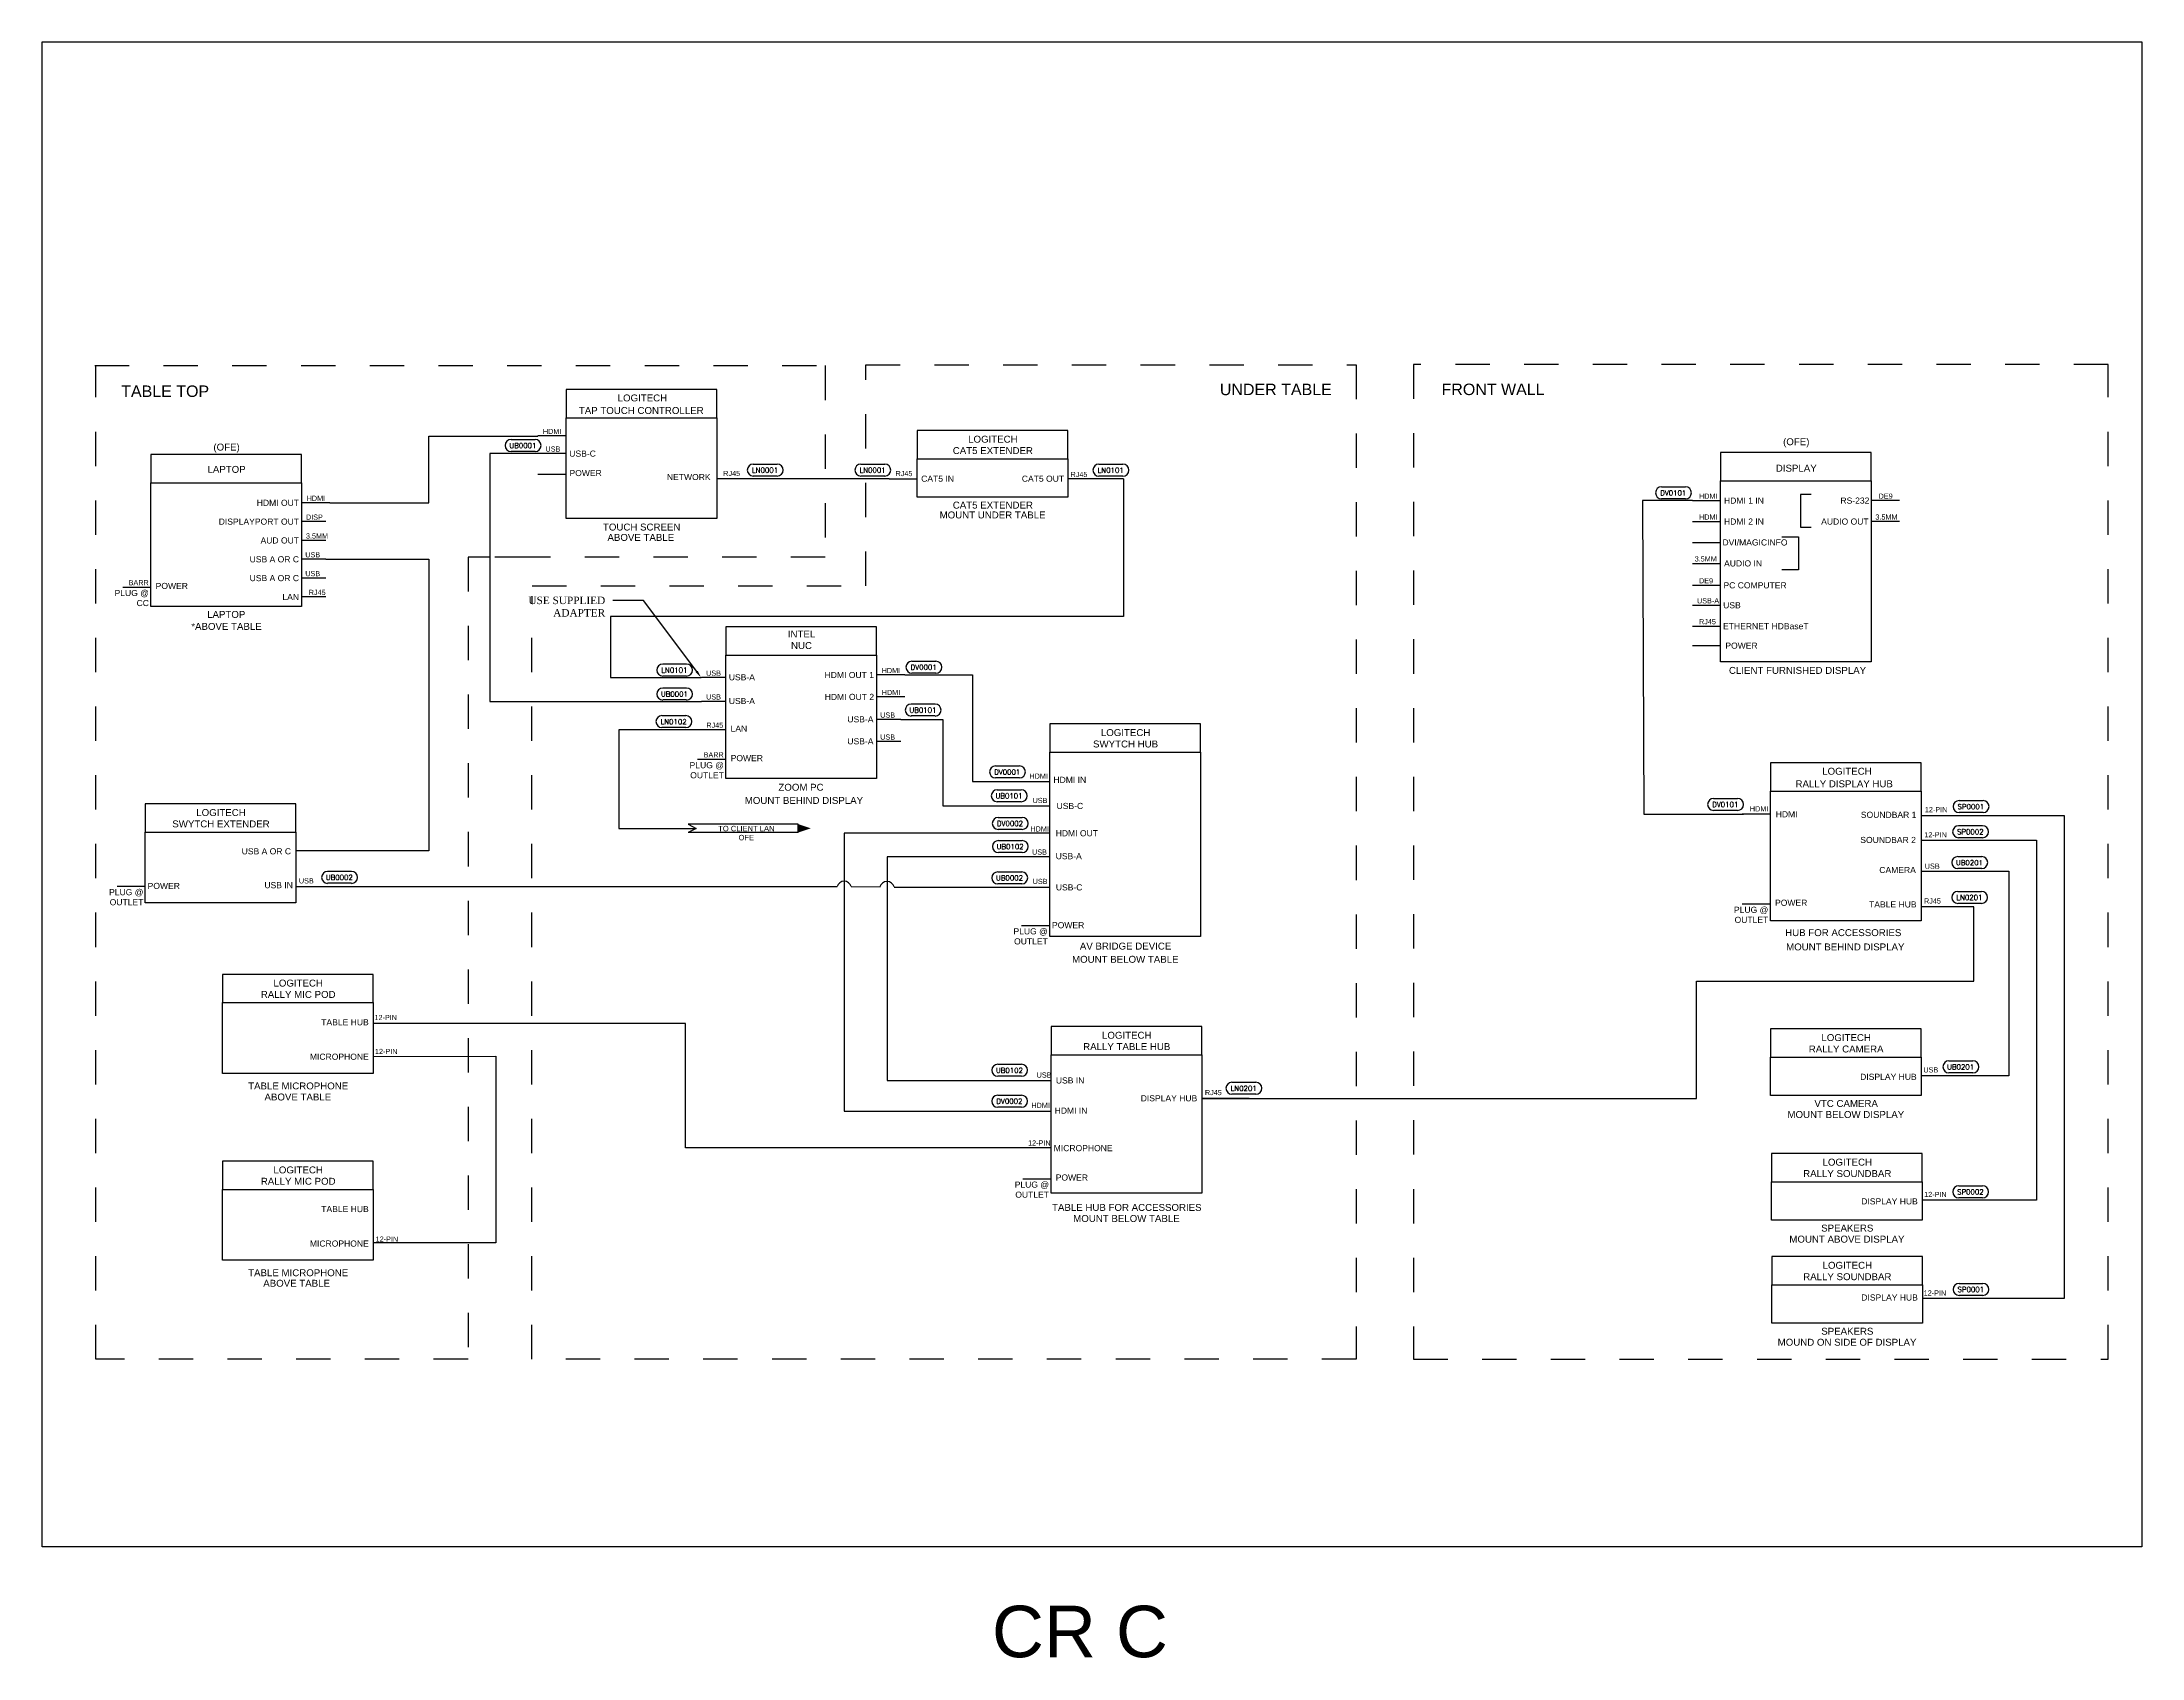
# Model space of a CAD drawing. Header units: inches. Extents: x 8 to 214, y -1 to 40.
# Drawn here: x 139.3 to 169.86, y -0.38 to 23.14 of the extents above; entities that cross this region are included whole.
import ezdxf
from ezdxf import colors
from ezdxf.entities.mleader import LeaderData, LeaderLine
from ezdxf.enums import TextEntityAlignment as Align
from ezdxf.math import Vec2, Vec3

# ---------------------------------------------------------------- set-up
doc = ezdxf.new("R2010")
doc.units = ezdxf.units.IN
doc.header["$MEASUREMENT"] = 0
doc.linetypes.add('1DASH', pattern=[1, 0.5, -0.5])
for name, color, linetype in [('AV-1-DASH', 3, '1DASH'), ('AV-CABLE-AUDIO', 4, 'Continuous'), ('AV-CABLE-CNTRL', 2, 'Continuous'), ('AV-CABLE-VIDEO', 6, 'Continuous'), ('AV-CBL-AUDIO', 4, 'Continuous'), ('AV-DEVICE', 4, 'Continuous'), ('AV-NOTE', 1, 'Continuous'), ('AV-TEXT', 2, 'Continuous')]:
    doc.layers.add(name, color=color, linetype=linetype)
doc.layers.add('AV-VPRT', color=9, linetype='Continuous', plot=False)
doc.styles.add('AVCON', font='BOOKOS.TTF')
doc.styles.add('PDF Arial', font='arial.ttf')
doc.styles.get("Standard").update_dxf_attribs({"font": 'simplex.shx'})
doc.styles.add('WL-BASE', font='arial.ttf')

msp = doc.modelspace()

# ---------------------------------------------------------------- texts
at = {"style": 'WL-BASE'}
for s, height, p in [('TABLE TOP', 0.1665, (140.456, 18.053)), ('UNDER TABLE', 0.16652, (156.441, 18.079)), ('FRONT WALL', 0.1665, (159.666, 18.08))]:
    msp.add_text(s, height=height, dxfattribs=at).set_placement(p, align=Align.MIDDLE_LEFT)
for s, height, p in [('TAP TOUCH CONTROLLER', 0.10083, (148.93, 17.772)), ('LOGITECH', 0.1008, (148.399, 17.955)), ('TOUCH SCREEN', 0.10083, (148.592, 16.076)), ('LOGITECH', 0.1008, (165.924, 12.522)), ('ZOOM PC', 0.1008, (150.675, 12.289)), ('RALLY DISPLAY HUB', 0.10083, (166.233, 12.339)), ('HUB FOR ACCESSORIES', 0.10083, (166.356, 10.173))]:
    msp.add_text(s, height=height, dxfattribs=at).set_placement(p, align=Align.MIDDLE_RIGHT)
for s, height, p in [('CAT5 EXTENDER', 0.10083, (153.138, 16.395)), ('AV BRIDGE DEVICE', 0.10083, (155.069, 9.977)), ('TABLE MICROPHONE', 0.10083, (143.031, 7.942)), ('VTC CAMERA', 0.1008, (165.553, 7.686)), ('TABLE HUB FOR ACCESSORIES', 0.10083, (155.087, 6.174)), ('SPEAKERS', 0.1008, (165.569, 5.873)), ('TABLE MICROPHONE', 0.10083, (143.031, 5.223)), ('SPEAKERS', 0.1008, (165.57, 4.372)), ('CR C', 0.75, (154.405, 0.002))]:
    msp.add_text(s, height=height, dxfattribs=at).set_placement(p, align=Align.MIDDLE_CENTER)
at = {"color": 1, "style": 'WL-BASE'}
for s, height, p in [('ABOVE TABLE', 0.10083, (148.016, 15.925)), ('*ABOVE TABLE', 0.10083, (141.988, 14.63)), ('LAPTOP', 0.1008, (141.984, 14.804)), ('MOUNT BELOW TABLE', 0.10083, (155.065, 9.785)), ('ABOVE TABLE', 0.10083, (143.026, 7.781)), ('MOUNT BELOW DISPLAY', 0.10083, (165.548, 7.526)), ('MOUNT BELOW TABLE', 0.10083, (155.082, 6.013)), ('MOUNT ABOVE DISPLAY', 0.10083, (165.564, 5.712)), ('ABOVE TABLE', 0.10083, (143.008, 5.07)), ('MOUND ON SIDE OF DISPLAY', 0.10083, (165.566, 4.212))]:
    msp.add_text(s, height=height, dxfattribs=at).set_placement(p, align=Align.MIDDLE_CENTER)
msp.add_text('CLIENT FURNISHED DISPLAY', height=0.10083, dxfattribs=at).set_placement((165.843, 13.99), align=Align.MIDDLE_RIGHT)
at = {"attachment_point": 2, "style": 'WL-BASE'}
for s, heights, insert, char_height in [('CAT5 EXTENDER', [0], (153.138, 17.239), 0.10083), ('LOGITECH', [0], (153.138, 17.405), 0.1008), ('INTEL\\PNUC', [0.445], (150.354, 14.57), 0.1008), ('SWYTCH HUB', [0], (155.069, 12.969), 0.1008), ('LOGITECH', [0], (155.069, 13.135), 0.1008), ('LOGITECH', [0], (141.908, 11.971), 0.1008), ('SWYTCH EXTENDER', [0], (141.908, 11.806), 0.10083), ('LOGITECH', [0], (143.031, 9.489), 0.1008), ('RALLY MIC POD', [0], (143.031, 9.324), 0.10083), ('RALLY TABLE HUB', [0], (155.086, 8.565), 0.10083), ('LOGITECH', [0], (155.086, 8.73), 0.1008), ('LOGITECH', [0], (165.553, 8.696), 0.1008), ('RALLY CAMERA', [0], (165.553, 8.53), 0.10083), ('LOGITECH', [0], (143.031, 6.77), 0.1008), ('LOGITECH', [0], (165.569, 6.883), 0.1008), ('RALLY MIC POD', [0], (143.031, 6.605), 0.10083), ('RALLY SOUNDBAR', [0], (165.569, 6.717), 0.10083), ('RALLY SOUNDBAR', [0], (165.57, 5.216), 0.10083), ('LOGITECH', [0], (165.57, 5.382), 0.1008)]:
    msp.add_mtext_dynamic_manual_height_columns(s, width=3.03705, gutter_width=1, heights=heights, dxfattribs=dict(at, insert=insert, char_height=char_height))
at = {"color": 1, "attachment_point": 2, "style": 'WL-BASE'}
for s, heights, insert, char_height in [('(OFE)', [0], (164.827, 17.368), 0.1008), ('LAPTOP', [0.114], (141.989, 16.966), 0.1008), ('\\pxqr;DISPLAY', [0], (163.606, 16.983), 0.10083)]:
    msp.add_mtext_dynamic_manual_height_columns(s, width=3.03705, gutter_width=1, heights=heights, dxfattribs=dict(at, insert=insert, char_height=char_height))
at = {"layer": 'AV-CABLE-AUDIO', "color": 2, "style": 'WL-BASE'}
for s, height, p in [('USB-C', 0.089, (147.362, 17.145)), ('USB-C', 0.089, (154.452, 12.017)), ('SOUNDBAR 1', 0.089, (166.575, 11.888)), ('USB-A', 0.089, (154.432, 11.286)), ('SOUNDBAR 2', 0.089, (166.567, 11.522)), ('CAMERA', 0.089, (166.567, 11.085)), ('USB IN', 0.089, (142.954, 10.864)), ('USB-C', 0.089, (154.441, 10.832)), ('TABLE HUB', 0.089, (166.577, 10.584)), ('TABLE HUB', 0.089, (144.057, 8.869)), ('MICROPHONE', 0.089, (144.058, 8.367)), ('USB IN', 0.089, (154.469, 8.022)), ('DISPLAY HUB', 0.08905, (166.579, 8.075)), ('DISPLAY HUB', 0.08905, (156.112, 7.763)), ('MICROPHONE', 0.089, (154.88, 7.037)), ('TABLE HUB', 0.089, (144.057, 6.15)), ('DISPLAY HUB', 0.08905, (166.595, 6.262)), ('MICROPHONE', 0.089, (144.058, 5.648)), ('DISPLAY HUB', 0.08905, (166.596, 4.863))]:
    msp.add_text(s, height=height, dxfattribs=at).set_placement(p, align=Align.MIDDLE_RIGHT)
at = {"layer": 'AV-CABLE-AUDIO', "color": 1, "style": 'WL-BASE'}
for s, p in [('POWER', (147.448, 16.862)), ('PLUG @', (140.859, 15.116)), ('CC', (140.859, 14.97)), ('POWER', (141.427, 15.219)), ('POWER', (164.265, 14.35)), ('PLUG @', (149.225, 12.61)), ('POWER', (149.793, 12.713)), ('OUTLET', (149.225, 12.464)), ('PLUG @', (140.779, 10.762)), ('POWER', (141.31, 10.853)), ('OUTLET', (140.779, 10.616)), ('PLUG @', (164.42, 10.505)), ('OUTLET', (164.42, 10.359)), ('POWER', (164.988, 10.608)), ('PLUG @', (153.937, 10.192)), ('OUTLET', (153.937, 10.046)), ('POWER', (154.468, 10.282)), ('PLUG @', (153.955, 6.506)), ('POWER', (154.522, 6.609)), ('OUTLET', (153.955, 6.36))]:
    msp.add_text(s, height=0.089, dxfattribs=at).set_placement(p, align=Align.MIDDLE_RIGHT)
at = {"layer": 'AV-CABLE-AUDIO', "color": 2, "style": 'WL-BASE'}
for s, p in [('RJ45', (149.215, 16.818)), ('RJ45', (151.722, 16.817)), ('RJ45', (154.268, 16.804)), ('USB', (166.697, 11.103)), ('USB', (166.676, 8.138))]:
    msp.add_text(s, height=0.0753, dxfattribs=at).set_placement(p)
at = {"layer": 'AV-CABLE-AUDIO', "style": 'WL-BASE'}
for s, p in [('AUDIO OUT', (165.88, 16.156)), ('AUDIO IN', (164.329, 15.547))]:
    msp.add_text(s, height=0.089, dxfattribs=at).set_placement(p, align=Align.MIDDLE_RIGHT)
for p in [(165.978, 16.184), (163.349, 15.575)]:
    msp.add_text('3.5MM', height=0.0753, dxfattribs=at).set_placement(p)
at = {"layer": 'AV-CABLE-AUDIO', "color": 1, "style": 'WL-BASE'}
for p in [(140.564, 15.229), (148.93, 12.723)]:
    msp.add_text('BARR', height=0.0753, dxfattribs=at).set_placement(p)
at = {"layer": 'AV-CABLE-AUDIO', "color": 6, "style": 'WL-BASE'}
msp.add_text('HDMI', height=0.089, dxfattribs=at).set_placement((164.846, 11.896), align=Align.MIDDLE_RIGHT)
at = {"layer": 'AV-CABLE-CNTRL', "style": 'WL-BASE'}
for s, p in [('USB', (146.629, 17.174)), ('USB', (143.134, 15.635)), ('USB', (143.134, 15.361)), ('DE9', (163.412, 15.256)), ('RJ45', (143.185, 15.087)), ('USB-A', (163.383, 14.965)), ('RJ45', (163.412, 14.661)), ('USB', (148.966, 13.912)), ('USB', (148.966, 13.566)), ('RJ45', (148.969, 13.154)), ('USB', (151.499, 13.302)), ('USB', (151.499, 12.982)), ('USB', (153.715, 12.059)), ('12-PIN', (166.698, 11.926)), ('12-PIN', (166.69, 11.56)), ('USB', (153.708, 11.308)), ('USB', (143.041, 10.889)), ('USB', (153.717, 10.881)), ('RJ45', (166.685, 10.596)), ('12-PIN', (144.141, 8.9)), ('12-PIN', (144.148, 8.406)), ('USB', (153.775, 8.063)), ('RJ45', (156.223, 7.808)), ('12-PIN', (153.65, 7.074)), ('12-PIN', (166.688, 6.325)), ('12-PIN', (144.158, 5.675)), ('12-PIN', (166.681, 4.891))]:
    msp.add_text(s, height=0.0753, dxfattribs=at).set_placement(p)
for s, p in [('NETWORK', (148.396, 16.804)), ('CAT5 IN', (152.095, 16.78))]:
    msp.add_text(s, height=0.089, dxfattribs=at).set_placement(p, align=Align.MIDDLE_LEFT)
for s, height, p in [('CAT5 OUT', 0.089, (154.174, 16.78)), ('USB A OR C', 0.089, (143.043, 15.607)), ('USB A OR C', 0.089, (143.043, 15.333)), ('LAN', 0.089, (143.043, 15.059)), ('USB', 0.089, (164.019, 14.938)), ('PC COMPUTER', 0.08905, (164.687, 15.228)), ('ETHERNET HDBaseT', 0.08905, (165.006, 14.633)), ('USB-A', 0.089, (149.676, 13.89)), ('USB-A', 0.089, (149.676, 13.544)), ('LAN', 0.089, (149.564, 13.143)), ('USB-A', 0.089, (151.401, 13.278)), ('USB-A', 0.089, (151.401, 12.958)), ('USB A OR C', 0.089, (142.927, 11.357))]:
    msp.add_text(s, height=height, dxfattribs=at).set_placement(p, align=Align.MIDDLE_RIGHT)
at = {"layer": 'AV-CABLE-CNTRL', "insert": (148.342, 11.516), "char_height": 0.07878, "width": 2.41828, "attachment_point": 7, "style": 'PDF Arial'}
msp.add_mtext('\\pxqc;TO CLIENT LAN\\POFE ', dxfattribs=at)
at = {"layer": 'AV-CABLE-VIDEO', "style": 'WL-BASE'}
for p in [(146.591, 17.43), (143.154, 16.457), (151.52, 13.95), (151.521, 13.631), (164.152, 11.937)]:
    msp.add_text('HDMI', height=0.0753, dxfattribs=at).set_placement(p)
at = {"layer": 'AV-CABLE-VIDEO', "color": 6, "style": 'WL-BASE'}
for p in [(163.412, 16.488), (163.412, 16.184), (153.67, 12.413), (153.684, 11.645), (153.699, 7.622)]:
    msp.add_text('HDMI', height=0.0753, dxfattribs=at).set_placement(p)
for s, height, p in [('HDMI 1 IN', 0.089, (164.356, 16.461)), ('HDMI 2 IN', 0.089, (164.356, 16.156)), ('DVI/MAGICINFO', 0.08905, (164.7, 15.852)), ('HDMI IN', 0.089, (154.496, 12.397)), ('HDMI OUT', 0.089, (154.667, 11.62)), ('HDMI IN', 0.089, (154.514, 7.583))]:
    msp.add_text(s, height=height, dxfattribs=at).set_placement(p, align=Align.MIDDLE_RIGHT)
at = {"layer": 'AV-CABLE-VIDEO', "color": 2, "style": 'WL-BASE'}
msp.add_text('RS-232', height=0.089, dxfattribs=at).set_placement((165.891, 16.461), align=Align.MIDDLE_RIGHT)
msp.add_text('DE9', height=0.0753, dxfattribs=at).set_placement((166.025, 16.488))
at = {"layer": 'AV-CABLE-VIDEO', "color": 114, "true_color": 0x139b48, "style": 'WL-BASE'}
msp.add_text('DISPLAYPORT OUT', height=0.08905, dxfattribs=at).set_placement((143.043, 16.155), align=Align.MIDDLE_RIGHT)
at = {"layer": 'AV-CABLE-VIDEO', "style": 'WL-BASE'}
for s, p in [('HDMI OUT', (143.043, 16.429)), ('HDMI OUT 1', (151.408, 13.923)), ('HDMI OUT 2', (151.41, 13.604))]:
    msp.add_text(s, height=0.089, dxfattribs=at).set_placement(p, align=Align.MIDDLE_RIGHT)
at = {"layer": 'AV-CABLE-VIDEO', "color": 114, "true_color": 0x139b48, "style": 'WL-BASE'}
msp.add_text('DISP', height=0.0753, dxfattribs=at).set_placement((143.144, 16.183))
at = {"layer": 'AV-CBL-AUDIO', "style": 'WL-BASE'}
msp.add_text('AUD OUT', height=0.089, dxfattribs=at).set_placement((143.043, 15.881), align=Align.MIDDLE_RIGHT)
msp.add_text('3.5MM', height=0.0753, dxfattribs=at).set_placement((143.144, 15.909))
at = {"layer": 'AV-NOTE', "style": 'WL-BASE'}
msp.add_text('MOUNT UNDER TABLE', height=0.10083, dxfattribs=at).set_placement((153.134, 16.252), align=Align.MIDDLE_CENTER)
for p in [(151.25, 12.097), (166.401, 9.965)]:
    msp.add_text('MOUNT BEHIND DISPLAY', height=0.10083, dxfattribs=at).set_placement(p, align=Align.MIDDLE_RIGHT)
at = {"layer": 'AV-NOTE', "color": 1, "insert": (141.989, 17.29), "char_height": 0.1008, "attachment_point": 2, "style": 'WL-BASE'}
msp.add_mtext_dynamic_manual_height_columns('(OFE)', width=3.03705, gutter_width=1, heights=[0], dxfattribs=at)

# ---------------------------------------------------------------- blocks, each defined once
blk = doc.blocks.new('WIRE_LABEL')
at = {"layer": 'AV-TEXT'}
for p, q in [((-0.137, 0.141), (0.143, 0.141)), ((0.143, 0), (-0.137, 0))]:
    blk.add_line(p, q, dxfattribs=at)
for centre, start, end in [((-0.137, 0.07), 90, 270), ((0.143, 0.07), 270, 90)]:
    blk.add_arc(centre, 0.0703, start, end, dxfattribs=at)
blk.add_attdef('NUMBER', text='', height=0.06, dxfattribs=at).set_placement((0, 0.039), align=Align.CENTER)

# ---------------------------------------------------------------- linework, layer by layer
for points in [[(146.928, 17.665), (149.12, 17.665), (149.12, 18.076), (146.928, 18.076)], [(146.928, 17.665), (149.12, 17.665), (149.12, 16.199), (146.928, 16.199)], [(152.038, 17.07), (154.23, 17.07), (154.23, 17.481), (152.038, 17.481)], [(152.038, 17.07), (154.23, 17.07), (154.23, 16.512), (152.038, 16.512)], [(149.254, 14.213), (151.446, 14.213), (151.446, 14.624), (149.254, 14.624)], [(149.254, 14.213), (151.446, 14.213), (151.446, 12.415), (149.254, 12.415)], [(153.969, 12.801), (156.161, 12.801), (156.161, 13.212), (153.969, 13.212)], [(153.969, 12.801), (156.161, 12.801), (156.161, 10.118), (153.969, 10.118)], [(164.453, 12.232), (166.645, 12.232), (166.645, 12.643), (164.453, 12.643)], [(164.453, 12.232), (166.645, 12.232), (166.645, 10.346), (164.453, 10.346)], [(140.807, 11.637), (142.999, 11.637), (142.999, 12.048), (140.807, 12.048)], [(140.807, 11.637), (142.999, 11.637), (142.999, 10.605), (140.807, 10.605)], [(141.931, 9.155), (144.122, 9.155), (144.122, 9.566), (141.931, 9.566)], [(141.931, 9.155), (144.122, 9.155), (144.122, 8.122), (141.931, 8.122)], [(153.986, 8.396), (156.178, 8.396), (156.178, 8.807), (153.986, 8.807)], [(164.452, 8.362), (166.644, 8.362), (166.644, 8.773), (164.452, 8.773)], [(153.986, 8.396), (156.178, 8.396), (156.178, 6.382), (153.986, 6.382)], [(164.452, 8.362), (166.644, 8.362), (166.644, 7.803), (164.452, 7.803)], [(141.931, 6.436), (144.123, 6.436), (144.123, 6.847), (141.931, 6.847)], [(164.468, 6.548), (166.66, 6.548), (166.66, 6.959), (164.468, 6.959)], [(141.931, 6.436), (144.123, 6.436), (144.123, 5.404), (141.931, 5.404)], [(164.468, 6.548), (166.66, 6.548), (166.66, 5.99), (164.468, 5.99)], [(164.47, 5.047), (166.662, 5.047), (166.662, 5.458), (164.47, 5.458)], [(164.47, 5.047), (166.662, 5.047), (166.662, 4.489), (164.47, 4.489)]]:
    msp.add_lwpolyline(points, close=True)
at = {"color": 1}
for points in [[(140.888, 16.72), (143.08, 16.72), (143.08, 17.131), (140.888, 17.131)], [(163.727, 16.751), (165.919, 16.751), (165.919, 17.162), (163.727, 17.162)], [(140.888, 16.72), (143.08, 16.72), (143.08, 14.921), (140.888, 14.921)], [(163.727, 16.751), (165.919, 16.751), (165.919, 14.113), (163.727, 14.113)]]:
    msp.add_lwpolyline(points, close=True, dxfattribs=at)
at = {"layer": 'AV-1-DASH'}
for points in [[(140.072, 18.425), (150.7, 18.425), (150.7, 15.637), (146.39, 15.637), (145.823, 15.638), (145.502, 15.638), (145.502, 3.964), (140.085, 3.964), (140.085, 18.425)], [(146.433, 15.219), (151.288, 15.219), (151.288, 18.439), (158.425, 18.439), (158.425, 18.439), (158.425, 3.964), (146.428, 3.964), (146.433, 15.072)], [(159.256, 18.442), (159.256, 3.964), (169.367, 3.964), (169.367, 18.442), (159.256, 18.442)]]:
    msp.add_lwpolyline(points, dxfattribs=at)
at = {"layer": 'AV-CABLE-AUDIO', "color": 2}
msp.add_line((146.926, 17.146), (145.821, 17.146), dxfattribs=at)
at = {"layer": 'AV-CABLE-AUDIO', "color": 1}
for p, q in [((146.518, 16.845), (146.929, 16.845)), ((165.042, 16.552), (164.889, 16.552)), ((164.889, 16.552), (164.889, 16.073)), ((164.619, 15.934), (164.858, 15.934)), ((164.858, 15.934), (164.858, 15.455)), ((164.889, 16.073), (165.042, 16.073)), ((164.858, 15.455), (164.619, 15.455)), ((140.478, 15.202), (140.888, 15.202)), ((163.316, 14.35), (163.727, 14.35)), ((148.843, 12.696), (149.254, 12.696)), ((140.398, 10.848), (140.809, 10.848)), ((164.038, 10.591), (164.449, 10.591)), ((153.555, 10.277), (153.966, 10.277)), ((153.573, 6.592), (153.984, 6.592))]:
    msp.add_line(p, q, dxfattribs=at)
at = {"layer": 'AV-CABLE-AUDIO'}
for p, q in [((166.33, 16.156), (165.919, 16.156)), ((163.316, 15.547), (163.727, 15.547))]:
    msp.add_line(p, q, dxfattribs=at)
at = {"layer": 'AV-CABLE-CNTRL'}
for p, q in [((151.627, 16.78), (152.038, 16.78)), ((155.041, 16.78), (154.23, 16.78)), ((143.434, 15.607), (143.08, 15.607)), ((143.434, 15.333), (143.08, 15.333)), ((143.434, 15.059), (143.08, 15.059)), ((163.316, 15.228), (163.727, 15.228)), ((163.316, 14.938), (163.727, 14.938)), ((163.316, 14.633), (163.727, 14.633)), ((149.254, 13.884), (148.9, 13.884)), ((149.254, 13.539), (148.9, 13.539)), ((151.8, 13.274), (151.446, 13.274)), ((149.253, 13.126), (148.899, 13.126)), ((151.8, 12.955), (151.446, 12.955)), ((150.305, 11.75), (148.703, 11.75)), ((148.703, 11.75), (148.823, 11.691)), ((148.823, 11.691), (148.703, 11.632)), ((150.305, 11.632), (148.703, 11.632)), ((150.305, 11.633), (150.305, 11.75)), ((156.867, 7.759), (156.178, 7.759))]:
    msp.add_line(p, q, dxfattribs=at)
at = {"layer": 'AV-CABLE-CNTRL', "color": 1}
msp.add_line((150.305, 11.632), (150.305, 11.75), dxfattribs=at)
at = {"layer": 'AV-CABLE-CNTRL'}
for points in [[(145.821, 17.146), (145.821, 13.537), (148.9, 13.539)], [(155.041, 16.78), (155.041, 14.772), (147.573, 14.772), (147.573, 13.886), (148.894, 13.884)], [(151.627, 16.78), (149.12, 16.78)], [(143.434, 15.607), (144.932, 15.607), (144.932, 11.366), (142.999, 11.366)], [(151.8, 13.274), (152.409, 13.274), (152.409, 12.018), (153.969, 12.018)], [(148.899, 13.126), (147.696, 13.126), (147.696, 11.691), (148.823, 11.691)], [(166.645, 11.879), (168.726, 11.879), (168.726, 4.847), (166.657, 4.847)], [(166.645, 11.521), (168.321, 11.521), (168.321, 6.278), (166.66, 6.278)], [(153.969, 11.274), (151.599, 11.274), (151.599, 8.019), (153.986, 8.019)], [(166.645, 11.067), (167.922, 11.067), (167.922, 8.089), (166.644, 8.089)], [(150.871, 10.842), (142.999, 10.842)], [(151.496, 10.837), (151.076, 10.842)], [(151.701, 10.837), (153.969, 10.837)], [(156.178, 7.759), (163.377, 7.759), (163.377, 9.467), (167.41, 9.467), (167.41, 10.547), (166.645, 10.547)], [(153.986, 7.043), (148.665, 7.043), (148.665, 8.851), (144.122, 8.851)], [(144.122, 8.37), (145.906, 8.375)], [(145.906, 8.375), (145.906, 5.657), (144.126, 5.657)]]:
    msp.add_lwpolyline(points, dxfattribs=at)
for centre in [(150.974, 10.815), (151.598, 10.81)]:
    msp.add_arc(centre, 0.106, 15, 165, dxfattribs=at)
msp.add_solid([(150.305, 11.752), (150.49, 11.691), (150.305, 11.629)], dxfattribs=at)
at = {"layer": 'AV-CABLE-VIDEO'}
for p, q in [((146.928, 17.403), (146.517, 17.403)), ((143.491, 16.429), (143.08, 16.429)), ((151.857, 13.923), (151.446, 13.923)), ((151.859, 13.604), (151.448, 13.604)), ((164.453, 11.896), (164.042, 11.896))]:
    msp.add_line(p, q, dxfattribs=at)
at = {"layer": 'AV-CABLE-VIDEO', "color": 6}
for p, q in [((163.316, 16.461), (163.727, 16.461)), ((163.316, 16.156), (163.727, 16.156)), ((163.316, 15.852), (163.727, 15.852))]:
    msp.add_line(p, q, dxfattribs=at)
at = {"layer": 'AV-CABLE-VIDEO', "color": 2}
msp.add_line((166.33, 16.461), (165.919, 16.461), dxfattribs=at)
at = {"layer": 'AV-CABLE-VIDEO', "color": 114, "true_color": 0x139b48}
msp.add_line((143.434, 16.155), (143.08, 16.155), dxfattribs=at)
at = {"layer": 'AV-CABLE-VIDEO'}
for points in [[(143.491, 16.429), (144.93, 16.429), (144.93, 17.399), (146.517, 17.399)], [(163.316, 16.461), (162.59, 16.461), (162.609, 11.897), (164.061, 11.897)], [(151.857, 13.923), (152.844, 13.923), (152.844, 12.372), (153.969, 12.372)], [(153.969, 11.619), (150.976, 11.619), (150.976, 7.574), (153.986, 7.574)]]:
    msp.add_lwpolyline(points, dxfattribs=at)
at = {"layer": 'AV-CBL-AUDIO'}
msp.add_line((143.434, 15.881), (143.08, 15.881), dxfattribs=at)
at = {"layer": 'AV-VPRT'}
msp.add_lwpolyline([(139.304, 23.136), (169.857, 23.136), (169.857, 1.234), (139.304, 1.234)], close=True, dxfattribs=at)

# ---------------------------------------------------------------- block references
at = {"layer": 'AV-DEVICE', "xscale": 1.241608134679848, "yscale": 1.241608134679848, "zscale": 1.241608134679848}
for p, values in [((146.3, 17.176), {'NUMBER': 'UB0001'}), ((149.823, 16.818), {'NUMBER': 'LN0001'}), ((151.388, 16.818), {'NUMBER': 'LN0001'}), ((154.852, 16.817), {'NUMBER': 'LN0101'}), ((163.037, 16.487), {'NUMBER': 'DV0101'}), ((148.504, 13.908), {'NUMBER': 'LN0101'}), ((152.131, 13.949), {'NUMBER': 'DV0001'}), ((148.505, 13.559), {'NUMBER': 'UB0001'}), ((152.12, 13.326), {'NUMBER': 'UB0101'}), ((148.493, 13.157), {'NUMBER': 'LN0102'}), ((153.347, 12.425), {'NUMBER': 'DV0001'}), ((153.373, 12.078), {'NUMBER': 'UB0101'}), ((163.794, 11.952), {'NUMBER': 'DV0101'}), ((167.367, 11.921), {'NUMBER': 'SP0001'}), ((153.387, 11.675), {'NUMBER': 'DV0002'}), ((167.359, 11.555), {'NUMBER': 'SP0002'}), ((153.389, 11.339), {'NUMBER': 'UB0102'}), ((143.629, 10.891), {'NUMBER': 'UB0002'}), ((153.38, 10.883), {'NUMBER': 'UB0002'}), ((167.347, 11.106), {'NUMBER': 'UB0201'}), ((167.346, 10.599), {'NUMBER': 'LN0201'}), ((153.379, 8.083), {'NUMBER': 'UB0102'}), ((167.218, 8.133), {'NUMBER': 'UB0201'}), ((156.787, 7.821), {'NUMBER': 'LN0201'}), ((153.378, 7.633), {'NUMBER': 'DV0002'}), ((167.36, 6.314), {'NUMBER': 'SP0002'}), ((167.366, 4.894), {'NUMBER': 'SP0001'})]:
    msp.add_blockref('WIRE_LABEL', p, dxfattribs=at).add_auto_attribs(values)

msp.set_redraw_order([(e.dxf.handle, doc.entitydb.next_handle()) for e in msp.query("TEXT MTEXT ATTDEF DIMENSION ARC_DIMENSION")])  # texts and dimensions are drawn at this point

# ---------------------------------------------------------------- leaders
at = {"layer": 'AV-NOTE'}
ml = msp.add_multileader_mtext('Standard', dxfattribs=at)
ml.set_content('USE SUPPLIED\\PADAPTER', color=256, style='AVCON')
ml.set_leader_properties()
ml.build(insert=Vec2(0, 0))
ml.multileader.update_dxf_attribs({"dogleg_length": 0.36, "arrow_head_size": 0.109})
ctx = ml.context
ctx.base_point, ctx.char_height, ctx.arrow_head_size, ctx.landing_gap_size, ctx.plane_origin = Vec3(146.185, 15.009), 0.10864, 0.109, 0.112, Vec3(148.191, 20.435)
ctx.text_align_type = 2
notes = []
notes.append((ctx, [(1, (1, 1, 0), (148.056, 15.009), (-1, 0), 0.447, [(0, [(148.894, 13.887)], 0, [])])]))
ctx.mtext.insert, ctx.mtext.alignment, ctx.mtext.flow_direction = Vec3(147.498, 15.063), 3, 5
for ctx, leaders in notes:
    for number, flags, end, landing, length, lines in leaders:
        leader = LeaderData()
        leader.index, (leader.has_last_leader_line, leader.has_dogleg_vector, leader.attachment_direction) = number, flags
        leader.last_leader_point, leader.dogleg_vector, leader.dogleg_length = Vec3(end), Vec3(landing), length
        for number, points, colour, breaks in lines:
            line = LeaderLine()
            line.index, line.vertices, line.color, line.breaks = number, Vec3.list(points), colors.encode_raw_color(colour), breaks
            leader.lines.append(line)
        ctx.leaders.append(leader)

doc.saveas('drawing.dxf')
